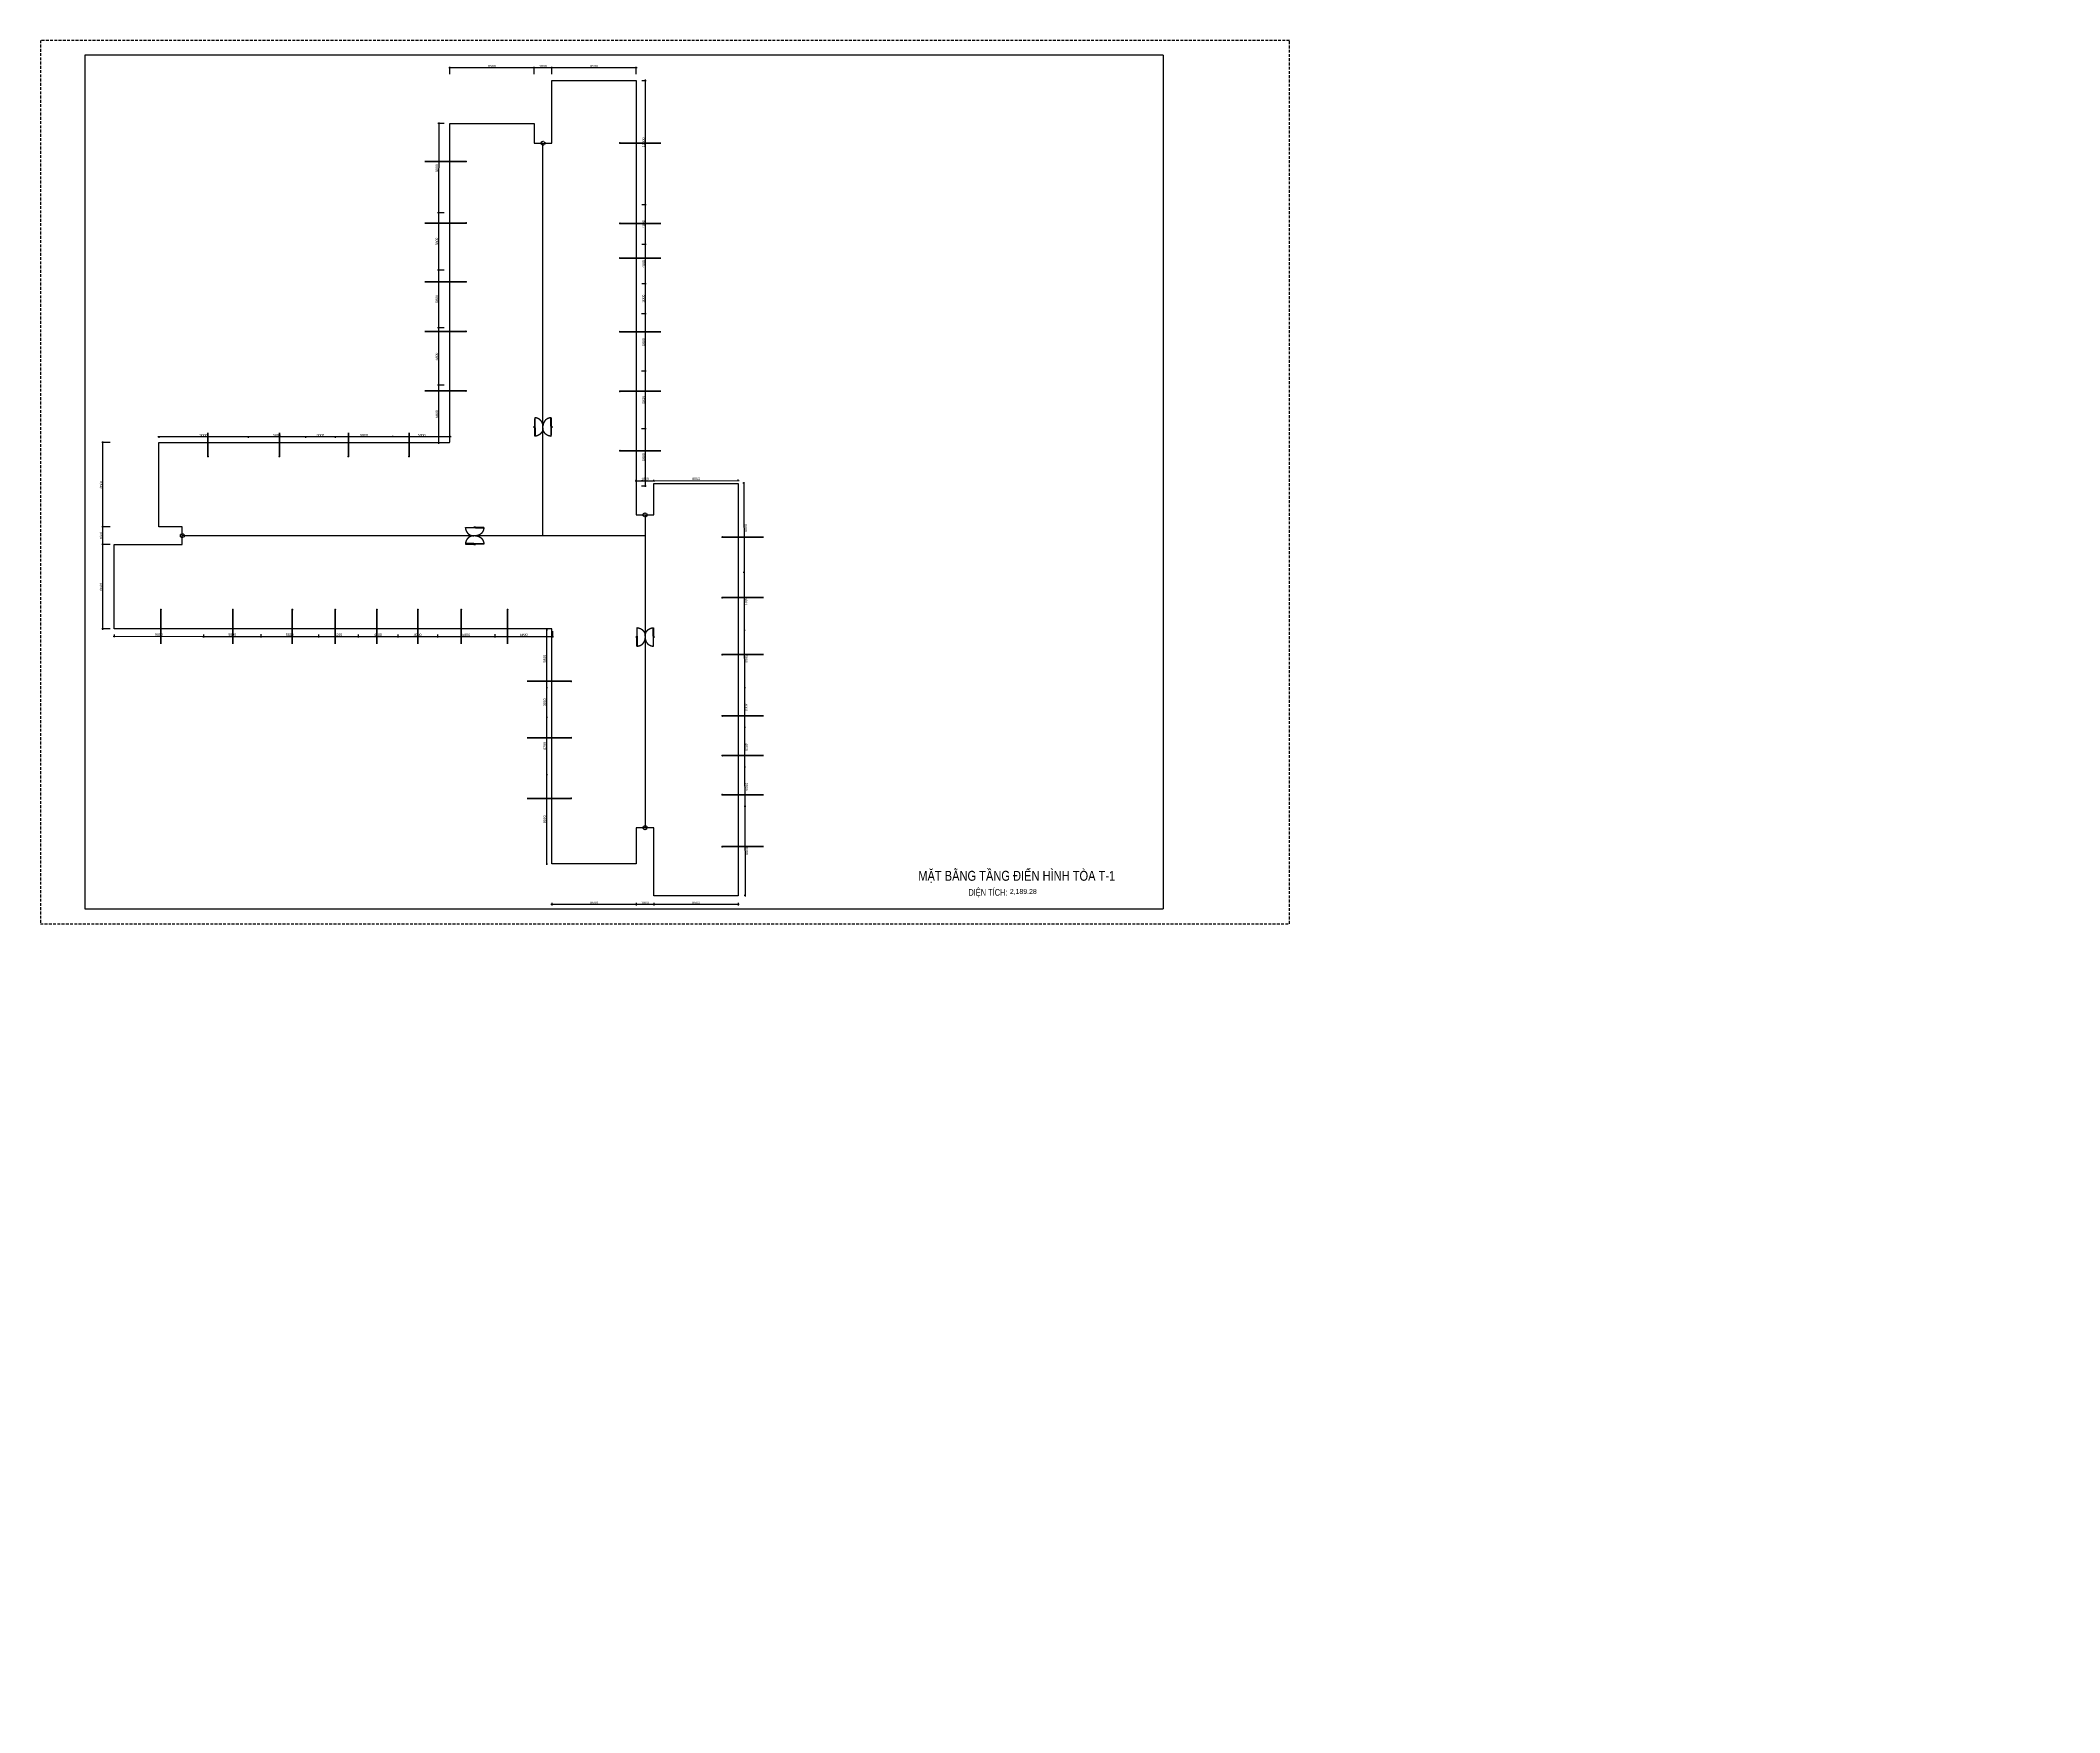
# Model space of a CAD drawing. Header units: millimetres. Extents: x 43 to 203734, y -168844 to -169.
import ezdxf
from ezdxf.enums import TextEntityAlignment as Align

# ---------------------------------------------------------------- set-up
doc = ezdxf.new("R2010")
doc.units = ezdxf.units.MM
doc.linetypes.add('HIDDEN', pattern=[9.525, 6.35, -3.175])
doc.layers.get('0').update_dxf_attribs({"color": 231})
doc.layers.get('DefPoints').update_dxf_attribs({"color": 191})
for name, color, linetype in [('A-DOOR', 142, 'Continuous'), ('MDI-BAO', 1, 'Continuous'), ('S-DIM', 231, 'Continuous')]:
    doc.layers.add(name, color=color, linetype=linetype)
for name, color, linetype, lineweight in [('A-SHBD', 7, 'Continuous', 35), ('A-TEXT', 255, 'Continuous', 25), ('A-WALL-INT', 31, 'Continuous', 20)]:
    doc.layers.add(name, color=color, linetype=linetype, lineweight=lineweight)
doc.layers.add('MDI-HANHLANG', color=5, linetype='HIDDEN', plot=False)
doc.styles.add('250602-MB CO CAU CĂN HO X1-3A-1$0$style1', font='arial.ttf')
doc.styles.add('AOL-Style', font='arial.ttf', dxfattribs={"width": 0.85, "height": 4})
doc.styles.add('VTK_Arial', font='arial.ttf', dxfattribs={"width": 0.8})
doc.dimstyles.new('250602-MB CO CAU CĂN HO X1-3A-1$0$Dim_50', dxfattribs={"dimscale": 50, "dimtxt": 2, "dimasz": 1.5, "dimexe": 1, "dimexo": 0, "dimgap": 1, "dimtad": 1, "dimdec": 0, "dimlfac": -1, "dimzin": 12, "dimdsep": 46, "dimtxsty": '250602-MB CO CAU CĂN HO X1-3A-1$0$style1', "dimblk1": '250602-MB CO CAU CĂN HO X1-3A-1$0$_ARCHTICK', "dimblk2": '250602-MB CO CAU CĂN HO X1-3A-1$0$_ARCHTICK', "dimsah": 1, "dimcen": 1.5, "dimdle": 1.5, "dimclrd": 256, "dimclre": 256, "dimclrt": 2, "dimadec": 1, "dimazin": 3, "dimtm": 1e-09, "dimtfac": 0.416667, "dimtdec": 0, "dimtix": 1, "dimtmove": 2, "dimatfit": 3, "dimfxl": 7, "dimfxlon": 1, "dimtolj": 1, "dimtzin": 0, "dimlwd": -1, "dimlwe": -1, "dimarcsym": 1})
doc.dimstyles.new('A-2.5-DIM100', dxfattribs={"dimscale": 100, "dimtxt": 2.5, "dimasz": 1, "dimexe": 1, "dimexo": 0, "dimgap": 0.5, "dimtad": 1, "dimdec": 0, "dimzin": 12, "dimdsep": 46, "dimtxsty": 'VTK_Arial', "dimblk": 'ARCHTICK', "dimcen": 0, "dimdle": 1, "dimclrd": 256, "dimclre": 256, "dimclrt": 7, "dimadec": 1, "dimazin": 3, "dimtfac": 1, "dimtdec": 0, "dimtmove": 0, "dimatfit": 2, "dimfxl": 20, "dimtolj": 1, "dimtzin": 0, "dimlwd": -1, "dimlwe": -1, "dimarcsym": 0})

# ---------------------------------------------------------------- blocks, each defined once
blk = doc.blocks.new('VTK-A1_BoKhungTen')
at = {"layer": 'DefPoints', "linetype": 'HIDDEN', "ltscale": 0.3}
blk.add_lwpolyline([(0, -594), (840, -594), (840, 0), (0, 0)], close=True, dxfattribs=at)
at = {"layer": 'DefPoints'}
for points in [[(755, -10), (30, -10), (30, -584), (755, -584)], [(755, -10), (755, -584)]]:
    blk.add_lwpolyline(points, dxfattribs=at)
blk = doc.blocks.new('*U9')
for p, q in [((-735, -90), (-735, -50)), ((-100, -70), (-735, -70)), ((-735, -1680), (-735, -1720)), ((-100, -1700), (-735, -1700)), ((-100, -90), (-100, -50)), ((-100, -1680), (-100, -1720))]:
    blk.add_line(p, q)
for points in [[(180, 0), (180, -60), (40, -60), (40, -50), (0, -50), (0, 0)], [(0, -50), (0, -90), (-835, -90), (-835, -50)], [(0, -1720), (0, -1680), (-835, -1680), (-835, -1720)], [(180, -1770), (180, -1710), (40, -1710), (40, -1720), (0, -1720), (0, -1770)]]:
    blk.add_lwpolyline(points, close=True)
at = {"linetype": 'HIDDEN', "ltscale": 1000}
for centre, start, end in [((0, -50), 180.00004, 270), ((0, -1720), 90, 179.99996)]:
    blk.add_arc(centre, 835, start, end, dxfattribs=at)
blk = doc.blocks.new('*U10')
for p, q in [((-735, -90), (-735, -50)), ((-100, -70), (-735, -70)), ((-735, -1680), (-735, -1720)), ((-100, -1700), (-735, -1700)), ((-100, -90), (-100, -50)), ((-100, -1680), (-100, -1720))]:
    blk.add_line(p, q)
for points in [[(180, 0), (180, -60), (40, -60), (40, -50), (0, -50), (0, 0)], [(0, -50), (0, -90), (-835, -90), (-835, -50)], [(0, -1720), (0, -1680), (-835, -1680), (-835, -1720)], [(180, -1770), (180, -1710), (40, -1710), (40, -1720), (0, -1720), (0, -1770)]]:
    blk.add_lwpolyline(points, close=True)
at = {"linetype": 'HIDDEN', "ltscale": 1000}
for centre, start, end in [((0, -50), 180.00004, 270), ((0, -1720), 90, 179.99996)]:
    blk.add_arc(centre, 835, start, end, dxfattribs=at)
blk = doc.blocks.new('250602-MB CO CAU CĂN HO X1-3A-1$0$_ARCHTICK')
at = {"color": 0, "linetype": 'ByBlock', "const_width": 0.15}
blk.add_lwpolyline([(-0.5, -0.5), (0.5, 0.5)], dxfattribs=at)
blk = doc.blocks.new('AOL-Label')
at = {"style": 'AOL-Style', "width": 0.85}
for tag, p in [('AOL-SPACE', (0, 0)), ('AOL-AREA', (0, -6))]:
    blk.add_attdef(tag, text='', height=4, dxfattribs=at).set_placement(p, align=Align.MIDDLE_CENTER)
blk = doc.blocks.new('_ArchTick')
at = {"color": 0, "linetype": 'ByBlock', "const_width": 0.15}
blk.add_lwpolyline([(-0.5, -0.5), (0.5, 0.5)], dxfattribs=at)
blk = doc.blocks.new('*D17')
at = {"layer": 'DefPoints', "color": 0, "transparency": 16777216}
for p in [(51640, -2952), (51640, -3563), (60140, -3563)]:
    blk.add_point(p, dxfattribs=at)
at = {"layer": 'S-DIM', "transparency": 16777216}
for p, q in [((60240, -2952), (51540, -2952)), ((51640, -3563), (51640, -2852)), ((60140, -3563), (60140, -2852))]:
    blk.add_line(p, q, dxfattribs=at)
at = {"layer": 'S-DIM', "transparency": 16777216, "xscale": 100, "yscale": 100, "zscale": 100, "rotation": 180}
blk.add_blockref('_ArchTick', (51640, -2952), dxfattribs=at)
at = {"layer": 'S-DIM', "transparency": 16777216, "xscale": 100, "yscale": 100, "zscale": 100}
blk.add_blockref('_ArchTick', (60140, -2952), dxfattribs=at)
at = {"layer": 'S-DIM', "color": 7, "transparency": 16777216, "insert": (55890, -2775), "char_height": 250, "attachment_point": 5, "style": 'VTK_Arial'}
blk.add_mtext('\\A1;8500', dxfattribs=at)
blk = doc.blocks.new('*D18')
at = {"layer": 'DefPoints', "color": 0, "transparency": 16777216}
for p in [(49840, -2952), (49840, -3563), (51640, -3563)]:
    blk.add_point(p, dxfattribs=at)
at = {"layer": 'S-DIM', "transparency": 16777216}
for p, q in [((51740, -2952), (49740, -2952)), ((49840, -3563), (49840, -2852)), ((51640, -3563), (51640, -2852))]:
    blk.add_line(p, q, dxfattribs=at)
at = {"layer": 'S-DIM', "transparency": 16777216, "xscale": 100, "yscale": 100, "zscale": 100, "rotation": 180}
blk.add_blockref('_ArchTick', (49840, -2952), dxfattribs=at)
at = {"layer": 'S-DIM', "transparency": 16777216, "xscale": 100, "yscale": 100, "zscale": 100}
blk.add_blockref('_ArchTick', (51640, -2952), dxfattribs=at)
at = {"layer": 'S-DIM', "color": 7, "transparency": 16777216, "insert": (50740, -2775), "char_height": 250, "attachment_point": 5, "style": 'VTK_Arial'}
blk.add_mtext('\\A1;1800', dxfattribs=at)
blk = doc.blocks.new('*D19')
at = {"layer": 'DefPoints', "color": 0, "transparency": 16777216}
for p in [(41340, -2952), (41340, -3563), (49840, -3563)]:
    blk.add_point(p, dxfattribs=at)
at = {"layer": 'S-DIM', "transparency": 16777216}
for p, q in [((49940, -2952), (41240, -2952)), ((41340, -3563), (41340, -2852)), ((49840, -3563), (49840, -2852))]:
    blk.add_line(p, q, dxfattribs=at)
at = {"layer": 'S-DIM', "transparency": 16777216, "xscale": 100, "yscale": 100, "zscale": 100, "rotation": 180}
blk.add_blockref('_ArchTick', (41340, -2952), dxfattribs=at)
at = {"layer": 'S-DIM', "transparency": 16777216, "xscale": 100, "yscale": 100, "zscale": 100}
blk.add_blockref('_ArchTick', (49840, -2952), dxfattribs=at)
at = {"layer": 'S-DIM', "color": 7, "transparency": 16777216, "insert": (45590, -2775), "char_height": 250, "attachment_point": 5, "style": 'VTK_Arial'}
blk.add_mtext('\\A1;8500', dxfattribs=at)
blk = doc.blocks.new('*D20')
at = {"layer": 'DefPoints', "color": 0, "transparency": 16777216}
for p in [(40778, -8558), (40219, -17558), (40773, -17558)]:
    blk.add_point(p, dxfattribs=at)
at = {"layer": 'S-DIM', "transparency": 16777216}
for p, q in [((40778, -8558), (40124, -8558)), ((40224, -8458), (40219, -17658)), ((40773, -17558), (40119, -17558))]:
    blk.add_line(p, q, dxfattribs=at)
at = {"layer": 'S-DIM', "transparency": 16777216, "xscale": 100, "yscale": 100, "zscale": 100}
for p, rotation in [((40224, -8558), 89.96816901465645), ((40219, -17558), 269.9681690146565)]:
    blk.add_blockref('_ArchTick', p, dxfattribs=dict(at, rotation=rotation))
at = {"layer": 'S-DIM', "color": 7, "transparency": 16777216, "insert": (40043, -13058), "char_height": 250, "attachment_point": 5, "rotation": 89.96817, "style": 'VTK_Arial'}
blk.add_mtext('\\A1;9000', dxfattribs=at)
blk = doc.blocks.new('*D21')
at = {"layer": 'DefPoints', "color": 0, "transparency": 16777216}
for p in [(40773, -17558), (40215, -23358), (40788, -23358)]:
    blk.add_point(p, dxfattribs=at)
at = {"layer": 'S-DIM', "transparency": 16777216}
for p, q in [((40773, -17558), (40119, -17558)), ((40219, -17458), (40215, -23458)), ((40788, -23358), (40115, -23358))]:
    blk.add_line(p, q, dxfattribs=at)
at = {"layer": 'S-DIM', "transparency": 16777216, "xscale": 100, "yscale": 100, "zscale": 100}
for p, rotation in [((40219, -17558), 89.96816901465645), ((40215, -23358), 269.9681690146565)]:
    blk.add_blockref('_ArchTick', p, dxfattribs=dict(at, rotation=rotation))
at = {"layer": 'S-DIM', "color": 7, "transparency": 16777216, "insert": (40039, -20458), "char_height": 250, "attachment_point": 5, "rotation": 89.96817, "style": 'VTK_Arial'}
blk.add_mtext('\\A1;5800', dxfattribs=at)
blk = doc.blocks.new('*D22')
at = {"layer": 'DefPoints', "color": 0, "transparency": 16777216}
for p in [(40788, -23358), (40212, -29158), (40788, -29158)]:
    blk.add_point(p, dxfattribs=at)
at = {"layer": 'S-DIM', "transparency": 16777216}
for p, q in [((40788, -23358), (40115, -23358)), ((40215, -23258), (40212, -29258)), ((40788, -29158), (40112, -29158))]:
    blk.add_line(p, q, dxfattribs=at)
at = {"layer": 'S-DIM', "transparency": 16777216, "xscale": 100, "yscale": 100, "zscale": 100}
for p, rotation in [((40215, -23358), 89.96816901465645), ((40212, -29158), 269.9681690146565)]:
    blk.add_blockref('_ArchTick', p, dxfattribs=dict(at, rotation=rotation))
at = {"layer": 'S-DIM', "color": 7, "transparency": 16777216, "insert": (40036, -26258), "char_height": 250, "attachment_point": 5, "rotation": 89.96817, "style": 'VTK_Arial'}
blk.add_mtext('\\A1;5800', dxfattribs=at)
blk = doc.blocks.new('*D23')
at = {"layer": 'DefPoints', "color": 0, "transparency": 16777216}
for p in [(40788, -29158), (40209, -34958), (40788, -34958)]:
    blk.add_point(p, dxfattribs=at)
at = {"layer": 'S-DIM', "transparency": 16777216}
for p, q in [((40788, -29158), (40112, -29158)), ((40212, -29058), (40209, -35058)), ((40788, -34958), (40109, -34958))]:
    blk.add_line(p, q, dxfattribs=at)
at = {"layer": 'S-DIM', "transparency": 16777216, "xscale": 100, "yscale": 100, "zscale": 100}
for p, rotation in [((40212, -29158), 89.96816901465645), ((40209, -34958), 269.9681690146565)]:
    blk.add_blockref('_ArchTick', p, dxfattribs=dict(at, rotation=rotation))
at = {"layer": 'S-DIM', "color": 7, "transparency": 16777216, "insert": (40033, -32058), "char_height": 250, "attachment_point": 5, "rotation": 89.96817, "style": 'VTK_Arial'}
blk.add_mtext('\\A1;5800', dxfattribs=at)
blk = doc.blocks.new('*D24')
at = {"layer": 'DefPoints', "color": 0, "transparency": 16777216}
for p in [(40788, -34958), (40206, -40758), (40788, -40758)]:
    blk.add_point(p, dxfattribs=at)
at = {"layer": 'S-DIM', "transparency": 16777216}
for p, q in [((40788, -34958), (40109, -34958)), ((40209, -34858), (40206, -40858)), ((40788, -40758), (40106, -40758))]:
    blk.add_line(p, q, dxfattribs=at)
at = {"layer": 'S-DIM', "transparency": 16777216, "xscale": 100, "yscale": 100, "zscale": 100}
for p, rotation in [((40209, -34958), 89.96816901465645), ((40206, -40758), 269.9681690146565)]:
    blk.add_blockref('_ArchTick', p, dxfattribs=dict(at, rotation=rotation))
at = {"layer": 'S-DIM', "color": 7, "transparency": 16777216, "insert": (40030, -37858), "char_height": 250, "attachment_point": 5, "rotation": 89.96817, "style": 'VTK_Arial'}
blk.add_mtext('\\A1;5800', dxfattribs=at)
blk = doc.blocks.new('*D25')
at = {"layer": 'DefPoints', "color": 0, "transparency": 16777216}
for p in [(35595, -40172), (35595, -40172), (41395, -40172)]:
    blk.add_point(p, dxfattribs=at)
at = {"layer": 'S-DIM', "transparency": 16777216}
for p, q in [((41495, -40172), (35495, -40172)), ((35595, -40172), (35595, -40072)), ((41395, -40172), (41395, -40072))]:
    blk.add_line(p, q, dxfattribs=at)
at = {"layer": 'S-DIM', "transparency": 16777216, "xscale": 100, "yscale": 100, "zscale": 100, "rotation": 180}
blk.add_blockref('_ArchTick', (35595, -40172), dxfattribs=at)
at = {"layer": 'S-DIM', "transparency": 16777216, "xscale": 100, "yscale": 100, "zscale": 100}
blk.add_blockref('_ArchTick', (41395, -40172), dxfattribs=at)
at = {"layer": 'S-DIM', "color": 7, "transparency": 16777216, "insert": (38495, -39994), "char_height": 250, "attachment_point": 5, "style": 'VTK_Arial'}
blk.add_mtext('\\A1;5800', dxfattribs=at)
blk = doc.blocks.new('*D26')
at = {"layer": 'DefPoints', "color": 0, "transparency": 16777216}
for p in [(29795, -40172), (29795, -40172), (35595, -40172)]:
    blk.add_point(p, dxfattribs=at)
at = {"layer": 'S-DIM', "transparency": 16777216}
for p, q in [((35695, -40172), (29695, -40172)), ((29795, -40172), (29795, -40272)), ((35595, -40172), (35595, -40072))]:
    blk.add_line(p, q, dxfattribs=at)
at = {"layer": 'S-DIM', "transparency": 16777216, "xscale": 100, "yscale": 100, "zscale": 100, "rotation": 180}
blk.add_blockref('_ArchTick', (29795, -40172), dxfattribs=at)
at = {"layer": 'S-DIM', "transparency": 16777216, "xscale": 100, "yscale": 100, "zscale": 100}
blk.add_blockref('_ArchTick', (35595, -40172), dxfattribs=at)
at = {"layer": 'S-DIM', "color": 7, "transparency": 16777216, "insert": (32695, -39994), "char_height": 250, "attachment_point": 5, "style": 'VTK_Arial'}
blk.add_mtext('\\A1;5800', dxfattribs=at)
blk = doc.blocks.new('*D27')
at = {"layer": 'DefPoints', "color": 0, "transparency": 16777216}
for p in [(26795, -40172), (26795, -40172), (29795, -40172)]:
    blk.add_point(p, dxfattribs=at)
at = {"layer": 'S-DIM', "transparency": 16777216}
for p, q in [((29895, -40172), (26695, -40172)), ((26795, -40172), (26795, -40272)), ((29795, -40172), (29795, -40272))]:
    blk.add_line(p, q, dxfattribs=at)
at = {"layer": 'S-DIM', "transparency": 16777216, "xscale": 100, "yscale": 100, "zscale": 100, "rotation": 180}
blk.add_blockref('_ArchTick', (26795, -40172), dxfattribs=at)
at = {"layer": 'S-DIM', "transparency": 16777216, "xscale": 100, "yscale": 100, "zscale": 100}
blk.add_blockref('_ArchTick', (29795, -40172), dxfattribs=at)
at = {"layer": 'S-DIM', "color": 7, "transparency": 16777216, "insert": (28295, -39994), "char_height": 250, "attachment_point": 5, "style": 'VTK_Arial'}
blk.add_mtext('\\A1;3000', dxfattribs=at)
blk = doc.blocks.new('*D28')
at = {"layer": 'DefPoints', "color": 0, "transparency": 16777216}
for p in [(20995, -40157), (20995, -40172), (26795, -40172)]:
    blk.add_point(p, dxfattribs=at)
at = {"layer": 'S-DIM', "transparency": 16777216}
for p, q in [((26895, -40172), (20895, -40172)), ((20995, -40157), (20995, -40272)), ((26795, -40172), (26795, -40272))]:
    blk.add_line(p, q, dxfattribs=at)
at = {"layer": 'S-DIM', "transparency": 16777216, "xscale": 100, "yscale": 100, "zscale": 100, "rotation": 180}
blk.add_blockref('_ArchTick', (20995, -40172), dxfattribs=at)
at = {"layer": 'S-DIM', "transparency": 16777216, "xscale": 100, "yscale": 100, "zscale": 100}
blk.add_blockref('_ArchTick', (26795, -40172), dxfattribs=at)
at = {"layer": 'S-DIM', "color": 7, "transparency": 16777216, "insert": (23895, -39994), "char_height": 250, "attachment_point": 5, "style": 'VTK_Arial'}
blk.add_mtext('\\A1;5800', dxfattribs=at)
blk = doc.blocks.new('*D29')
at = {"layer": 'DefPoints', "color": 0, "transparency": 16777216}
for p in [(11995, -40162), (11995, -40172), (20995, -40157)]:
    blk.add_point(p, dxfattribs=at)
at = {"layer": 'S-DIM', "transparency": 16777216}
for p, q in [((21095, -40172), (11895, -40172)), ((11995, -40162), (11995, -40272)), ((20995, -40157), (20995, -40272))]:
    blk.add_line(p, q, dxfattribs=at)
at = {"layer": 'S-DIM', "transparency": 16777216, "xscale": 100, "yscale": 100, "zscale": 100, "rotation": 180}
blk.add_blockref('_ArchTick', (11995, -40172), dxfattribs=at)
at = {"layer": 'S-DIM', "transparency": 16777216, "xscale": 100, "yscale": 100, "zscale": 100}
blk.add_blockref('_ArchTick', (20995, -40172), dxfattribs=at)
at = {"layer": 'S-DIM', "color": 7, "transparency": 16777216, "insert": (16495, -39994), "char_height": 250, "attachment_point": 5, "style": 'VTK_Arial'}
blk.add_mtext('\\A1;9000', dxfattribs=at)
blk = doc.blocks.new('*D30')
at = {"layer": 'DefPoints', "color": 0, "transparency": 16777216}
for p in [(6346, -51023), (7096, -51023), (7096, -59523)]:
    blk.add_point(p, dxfattribs=at)
at = {"layer": 'S-DIM', "transparency": 16777216}
for p, q in [((7096, -51023), (6246, -51023)), ((6346, -59623), (6346, -50923)), ((7096, -59523), (6246, -59523))]:
    blk.add_line(p, q, dxfattribs=at)
at = {"layer": 'S-DIM', "transparency": 16777216, "xscale": 100, "yscale": 100, "zscale": 100}
for p, rotation in [((6346, -51023), 90), ((6346, -59523), 270)]:
    blk.add_blockref('_ArchTick', p, dxfattribs=dict(at, rotation=rotation))
at = {"layer": 'S-DIM', "color": 7, "transparency": 16777216, "insert": (6168, -55273), "char_height": 250, "attachment_point": 5, "rotation": 90, "style": 'VTK_Arial'}
blk.add_mtext('\\A1;8500', dxfattribs=at)
blk = doc.blocks.new('*D31')
at = {"layer": 'DefPoints', "color": 0, "transparency": 16777216}
for p in [(6346, -49223), (7096, -49223), (7096, -51023)]:
    blk.add_point(p, dxfattribs=at)
at = {"layer": 'S-DIM', "transparency": 16777216}
for p, q in [((7096, -49223), (6246, -49223)), ((6346, -51123), (6346, -49123)), ((7096, -51023), (6246, -51023))]:
    blk.add_line(p, q, dxfattribs=at)
at = {"layer": 'S-DIM', "transparency": 16777216, "xscale": 100, "yscale": 100, "zscale": 100}
for p, rotation in [((6346, -49223), 90), ((6346, -51023), 270)]:
    blk.add_blockref('_ArchTick', p, dxfattribs=dict(at, rotation=rotation))
at = {"layer": 'S-DIM', "color": 7, "transparency": 16777216, "insert": (6168, -50123), "char_height": 250, "attachment_point": 5, "rotation": 90, "style": 'VTK_Arial'}
blk.add_mtext('\\A1;1800', dxfattribs=at)
blk = doc.blocks.new('*D32')
at = {"layer": 'DefPoints', "color": 0, "transparency": 16777216}
for p in [(6346, -40723), (7096, -40723), (7096, -49223)]:
    blk.add_point(p, dxfattribs=at)
at = {"layer": 'S-DIM', "transparency": 16777216}
for p, q in [((7096, -40723), (6246, -40723)), ((6346, -49323), (6346, -40623)), ((7096, -49223), (6246, -49223))]:
    blk.add_line(p, q, dxfattribs=at)
at = {"layer": 'S-DIM', "transparency": 16777216, "xscale": 100, "yscale": 100, "zscale": 100}
for p, rotation in [((6346, -40723), 90), ((6346, -49223), 270)]:
    blk.add_blockref('_ArchTick', p, dxfattribs=dict(at, rotation=rotation))
at = {"layer": 'S-DIM', "color": 7, "transparency": 16777216, "insert": (6168, -44973), "char_height": 250, "attachment_point": 5, "rotation": 90, "style": 'VTK_Arial'}
blk.add_mtext('\\A1;8500', dxfattribs=at)
blk = doc.blocks.new('*D33')
at = {"layer": 'DefPoints', "color": 0, "transparency": 16777216}
for p in [(7495, -60085), (16495, -60090), (16495, -60286)]:
    blk.add_point(p, dxfattribs=at)
at = {"layer": 'S-DIM', "transparency": 16777216}
for p, q in [((7395, -60281), (16595, -60286)), ((7495, -60085), (7495, -60381)), ((16495, -60090), (16495, -60386))]:
    blk.add_line(p, q, dxfattribs=at)
at = {"layer": 'S-DIM', "transparency": 16777216, "xscale": 100, "yscale": 100, "zscale": 100}
for p, rotation in [((7495, -60281), 179.9681690146565), ((16495, -60286), 359.9681690146565)]:
    blk.add_blockref('_ArchTick', p, dxfattribs=dict(at, rotation=rotation))
at = {"layer": 'S-DIM', "color": 7, "transparency": 16777216, "insert": (11995, -60106), "char_height": 250, "attachment_point": 5, "rotation": 359.96817, "style": 'VTK_Arial'}
blk.add_mtext('\\A1;9000', dxfattribs=at)
blk = doc.blocks.new('*D34')
at = {"layer": 'DefPoints', "color": 0, "transparency": 16777216}
for p in [(16495, -60090), (22295, -60075), (22295, -60289)]:
    blk.add_point(p, dxfattribs=at)
at = {"layer": 'S-DIM', "transparency": 16777216}
for p, q in [((16395, -60286), (22395, -60290)), ((16495, -60090), (16495, -60386)), ((22295, -60075), (22295, -60389))]:
    blk.add_line(p, q, dxfattribs=at)
at = {"layer": 'S-DIM', "transparency": 16777216, "xscale": 100, "yscale": 100, "zscale": 100}
for p, rotation in [((16495, -60286), 179.9681690146565), ((22295, -60289), 359.9681690146565)]:
    blk.add_blockref('_ArchTick', p, dxfattribs=dict(at, rotation=rotation))
at = {"layer": 'S-DIM', "color": 7, "transparency": 16777216, "insert": (19395, -60110), "char_height": 250, "attachment_point": 5, "rotation": 359.96817, "style": 'VTK_Arial'}
blk.add_mtext('\\A1;5800', dxfattribs=at)
blk = doc.blocks.new('*D35')
at = {"layer": 'DefPoints', "color": 0, "transparency": 16777216}
for p in [(22295, -60075), (28095, -60090), (28095, -60293)]:
    blk.add_point(p, dxfattribs=at)
at = {"layer": 'S-DIM', "transparency": 16777216}
for p, q in [((22195, -60289), (28195, -60293)), ((22295, -60075), (22295, -60389)), ((28095, -60090), (28095, -60393))]:
    blk.add_line(p, q, dxfattribs=at)
at = {"layer": 'S-DIM', "transparency": 16777216, "xscale": 100, "yscale": 100, "zscale": 100}
for p, rotation in [((22295, -60289), 179.9681690146565), ((28095, -60293), 359.9681690146565)]:
    blk.add_blockref('_ArchTick', p, dxfattribs=dict(at, rotation=rotation))
at = {"layer": 'S-DIM', "color": 7, "transparency": 16777216, "insert": (25195, -60113), "char_height": 250, "attachment_point": 5, "rotation": 359.96817, "style": 'VTK_Arial'}
blk.add_mtext('\\A1;5800', dxfattribs=at)
blk = doc.blocks.new('*D36')
at = {"layer": 'DefPoints', "color": 0, "transparency": 16777216}
for p in [(28095, -60090), (32095, -60090), (32095, -60295)]:
    blk.add_point(p, dxfattribs=at)
at = {"layer": 'S-DIM', "transparency": 16777216}
for p, q in [((27995, -60293), (32195, -60295)), ((28095, -60090), (28095, -60393)), ((32095, -60090), (32095, -60395))]:
    blk.add_line(p, q, dxfattribs=at)
at = {"layer": 'S-DIM', "transparency": 16777216, "xscale": 100, "yscale": 100, "zscale": 100}
for p, rotation in [((28095, -60293), 179.9681690146565), ((32095, -60295), 359.9681690146565)]:
    blk.add_blockref('_ArchTick', p, dxfattribs=dict(at, rotation=rotation))
at = {"layer": 'S-DIM', "color": 7, "transparency": 16777216, "insert": (30095, -60116), "char_height": 250, "attachment_point": 5, "rotation": 359.96817, "style": 'VTK_Arial'}
blk.add_mtext('\\A1;4000', dxfattribs=at)
blk = doc.blocks.new('*D37')
at = {"layer": 'DefPoints', "color": 0, "transparency": 16777216}
for p in [(32095, -60090), (36095, -60090), (36095, -60297)]:
    blk.add_point(p, dxfattribs=at)
at = {"layer": 'S-DIM', "transparency": 16777216}
for p, q in [((31995, -60295), (36195, -60297)), ((32095, -60090), (32095, -60395)), ((36095, -60090), (36095, -60397))]:
    blk.add_line(p, q, dxfattribs=at)
at = {"layer": 'S-DIM', "transparency": 16777216, "xscale": 100, "yscale": 100, "zscale": 100}
for p, rotation in [((32095, -60295), 179.9681690146565), ((36095, -60297), 359.9681690146565)]:
    blk.add_blockref('_ArchTick', p, dxfattribs=dict(at, rotation=rotation))
at = {"layer": 'S-DIM', "color": 7, "transparency": 16777216, "insert": (34095, -60118), "char_height": 250, "attachment_point": 5, "rotation": 359.96817, "style": 'VTK_Arial'}
blk.add_mtext('\\A1;4000', dxfattribs=at)
blk = doc.blocks.new('*D38')
at = {"layer": 'DefPoints', "color": 0, "transparency": 16777216}
for p in [(36095, -60090), (40095, -60090), (40095, -60299)]:
    blk.add_point(p, dxfattribs=at)
at = {"layer": 'S-DIM', "transparency": 16777216}
for p, q in [((35995, -60297), (40195, -60299)), ((36095, -60090), (36095, -60397)), ((40095, -60090), (40095, -60399))]:
    blk.add_line(p, q, dxfattribs=at)
at = {"layer": 'S-DIM', "transparency": 16777216, "xscale": 100, "yscale": 100, "zscale": 100}
for p, rotation in [((36095, -60297), 179.9681690146565), ((40095, -60299), 359.9681690146565)]:
    blk.add_blockref('_ArchTick', p, dxfattribs=dict(at, rotation=rotation))
at = {"layer": 'S-DIM', "color": 7, "transparency": 16777216, "insert": (38095, -60121), "char_height": 250, "attachment_point": 5, "rotation": 359.96817, "style": 'VTK_Arial'}
blk.add_mtext('\\A1;4000', dxfattribs=at)
blk = doc.blocks.new('*D39')
at = {"layer": 'DefPoints', "color": 0, "transparency": 16777216}
for p in [(40095, -60090), (45895, -60075), (45895, -60303)]:
    blk.add_point(p, dxfattribs=at)
at = {"layer": 'S-DIM', "transparency": 16777216}
for p, q in [((39995, -60299), (45995, -60303)), ((40095, -60090), (40095, -60399)), ((45895, -60075), (45895, -60403))]:
    blk.add_line(p, q, dxfattribs=at)
at = {"layer": 'S-DIM', "transparency": 16777216, "xscale": 100, "yscale": 100, "zscale": 100}
for p, rotation in [((40095, -60299), 179.9681690146565), ((45895, -60303), 359.9681690146565)]:
    blk.add_blockref('_ArchTick', p, dxfattribs=dict(at, rotation=rotation))
at = {"layer": 'S-DIM', "color": 7, "transparency": 16777216, "insert": (42995, -60123), "char_height": 250, "attachment_point": 5, "rotation": 359.96817, "style": 'VTK_Arial'}
blk.add_mtext('\\A1;5800', dxfattribs=at)
blk = doc.blocks.new('*D40')
at = {"layer": 'DefPoints', "color": 0, "transparency": 16777216}
for p in [(45895, -60075), (51694, -60306), (51695, -59757)]:
    blk.add_point(p, dxfattribs=at)
at = {"layer": 'S-DIM', "transparency": 16777216}
for p, q in [((45795, -60303), (51794, -60306)), ((45895, -60075), (45895, -60403)), ((51695, -59757), (51694, -60406))]:
    blk.add_line(p, q, dxfattribs=at)
at = {"layer": 'S-DIM', "transparency": 16777216, "xscale": 100, "yscale": 100, "zscale": 100}
for p, rotation in [((45895, -60303), 179.9681690146565), ((51694, -60306), 359.9681690146565)]:
    blk.add_blockref('_ArchTick', p, dxfattribs=dict(at, rotation=rotation))
at = {"layer": 'S-DIM', "color": 7, "transparency": 16777216, "insert": (48795, -60127), "char_height": 250, "attachment_point": 5, "rotation": 359.96817, "style": 'VTK_Arial'}
blk.add_mtext('\\A1;5800', dxfattribs=at)
blk = doc.blocks.new('*D41')
at = {"layer": 'DefPoints', "color": 0, "transparency": 16777216}
for p in [(51088, -59633), (51088, -65433), (51088, -65433)]:
    blk.add_point(p, dxfattribs=at)
at = {"layer": 'S-DIM', "transparency": 16777216}
for p, q in [((51088, -59533), (51088, -65533)), ((51088, -59633), (51188, -59633)), ((51088, -65433), (51188, -65433))]:
    blk.add_line(p, q, dxfattribs=at)
at = {"layer": 'S-DIM', "transparency": 16777216, "xscale": 100, "yscale": 100, "zscale": 100}
for p, rotation in [((51088, -59633), 90), ((51088, -65433), 270)]:
    blk.add_blockref('_ArchTick', p, dxfattribs=dict(at, rotation=rotation))
at = {"layer": 'S-DIM', "color": 7, "transparency": 16777216, "insert": (50911, -62533), "char_height": 250, "attachment_point": 5, "rotation": 90, "style": 'VTK_Arial'}
blk.add_mtext('\\A1;5800', dxfattribs=at)
blk = doc.blocks.new('*D42')
at = {"layer": 'DefPoints', "color": 0, "transparency": 16777216}
for p in [(51088, -65433), (51088, -68433), (51088, -68433)]:
    blk.add_point(p, dxfattribs=at)
at = {"layer": 'S-DIM', "transparency": 16777216}
for p, q in [((51088, -65333), (51088, -68533)), ((51088, -65433), (51188, -65433)), ((51088, -68433), (51188, -68433))]:
    blk.add_line(p, q, dxfattribs=at)
at = {"layer": 'S-DIM', "transparency": 16777216, "xscale": 100, "yscale": 100, "zscale": 100}
for p, rotation in [((51088, -65433), 90), ((51088, -68433), 270)]:
    blk.add_blockref('_ArchTick', p, dxfattribs=dict(at, rotation=rotation))
at = {"layer": 'S-DIM', "color": 7, "transparency": 16777216, "insert": (50910, -66933), "char_height": 250, "attachment_point": 5, "rotation": 90, "style": 'VTK_Arial'}
blk.add_mtext('\\A1;3000', dxfattribs=at)
blk = doc.blocks.new('*D43')
at = {"layer": 'DefPoints', "color": 0, "transparency": 16777216}
for p in [(51088, -68433), (51073, -74232), (51088, -74232)]:
    blk.add_point(p, dxfattribs=at)
at = {"layer": 'S-DIM', "transparency": 16777216}
for p, q in [((51088, -68333), (51088, -74332)), ((51088, -68433), (51188, -68433)), ((51073, -74232), (51188, -74232))]:
    blk.add_line(p, q, dxfattribs=at)
at = {"layer": 'S-DIM', "transparency": 16777216, "xscale": 100, "yscale": 100, "zscale": 100}
for p, rotation in [((51088, -68433), 90), ((51088, -74232), 270)]:
    blk.add_blockref('_ArchTick', p, dxfattribs=dict(at, rotation=rotation))
at = {"layer": 'S-DIM', "color": 7, "transparency": 16777216, "insert": (50911, -71333), "char_height": 250, "attachment_point": 5, "rotation": 90, "style": 'VTK_Arial'}
blk.add_mtext('\\A1;5799', dxfattribs=at)
blk = doc.blocks.new('*D44')
at = {"layer": 'DefPoints', "color": 0, "transparency": 16777216}
for p in [(51073, -74232), (51052, -83232), (51088, -83232)]:
    blk.add_point(p, dxfattribs=at)
at = {"layer": 'S-DIM', "transparency": 16777216}
for p, q in [((51073, -74232), (51188, -74232)), ((51088, -74132), (51088, -83332)), ((51052, -83232), (51188, -83232))]:
    blk.add_line(p, q, dxfattribs=at)
at = {"layer": 'S-DIM', "transparency": 16777216, "xscale": 100, "yscale": 100, "zscale": 100}
for p, rotation in [((51088, -74232), 90), ((51088, -83232), 270)]:
    blk.add_blockref('_ArchTick', p, dxfattribs=dict(at, rotation=rotation))
at = {"layer": 'S-DIM', "color": 7, "transparency": 16777216, "insert": (50911, -78732), "char_height": 250, "attachment_point": 5, "rotation": 90, "style": 'VTK_Arial'}
blk.add_mtext('\\A1;9000', dxfattribs=at)
blk = doc.blocks.new('*D45')
at = {"layer": 'DefPoints', "color": 0, "transparency": 16777216}
for p in [(60706, -4208), (60706, -16708), (61061, -16708)]:
    blk.add_point(p, dxfattribs=at)
at = {"layer": 'S-DIM', "transparency": 16777216}
for p, q in [((60706, -4208), (61161, -4208)), ((61061, -4108), (61061, -16808)), ((60706, -16708), (61161, -16708))]:
    blk.add_line(p, q, dxfattribs=at)
at = {"layer": 'S-DIM', "transparency": 16777216, "xscale": 100, "yscale": 100, "zscale": 100}
for p, rotation in [((61061, -4208), 90), ((61061, -16708), 270)]:
    blk.add_blockref('_ArchTick', p, dxfattribs=dict(at, rotation=rotation))
at = {"layer": 'S-DIM', "color": 7, "transparency": 16777216, "insert": (60883, -10458), "char_height": 250, "attachment_point": 5, "rotation": 90, "style": 'VTK_Arial'}
blk.add_mtext('\\A1;12500', dxfattribs=at)
blk = doc.blocks.new('*D46')
at = {"layer": 'DefPoints', "color": 0, "transparency": 16777216}
for p in [(60706, -16708), (60706, -20708), (61061, -20708)]:
    blk.add_point(p, dxfattribs=at)
at = {"layer": 'S-DIM', "transparency": 16777216}
for p, q in [((60706, -16708), (61161, -16708)), ((61061, -16608), (61061, -20808)), ((60706, -20708), (61161, -20708))]:
    blk.add_line(p, q, dxfattribs=at)
at = {"layer": 'S-DIM', "transparency": 16777216, "xscale": 100, "yscale": 100, "zscale": 100}
for p, rotation in [((61061, -16708), 90), ((61061, -20708), 270)]:
    blk.add_blockref('_ArchTick', p, dxfattribs=dict(at, rotation=rotation))
at = {"layer": 'S-DIM', "color": 7, "transparency": 16777216, "insert": (60883, -18708), "char_height": 250, "attachment_point": 5, "rotation": 90, "style": 'VTK_Arial'}
blk.add_mtext('\\A1;4000', dxfattribs=at)
blk = doc.blocks.new('*D47')
at = {"layer": 'DefPoints', "color": 0, "transparency": 16777216}
for p in [(60706, -20708), (60706, -24708), (61061, -24708)]:
    blk.add_point(p, dxfattribs=at)
at = {"layer": 'S-DIM', "transparency": 16777216}
for p, q in [((60706, -20708), (61161, -20708)), ((61061, -20608), (61061, -24808)), ((60706, -24708), (61161, -24708))]:
    blk.add_line(p, q, dxfattribs=at)
at = {"layer": 'S-DIM', "transparency": 16777216, "xscale": 100, "yscale": 100, "zscale": 100}
for p, rotation in [((61061, -20708), 90), ((61061, -24708), 270)]:
    blk.add_blockref('_ArchTick', p, dxfattribs=dict(at, rotation=rotation))
at = {"layer": 'S-DIM', "color": 7, "transparency": 16777216, "insert": (60883, -22708), "char_height": 250, "attachment_point": 5, "rotation": 90, "style": 'VTK_Arial'}
blk.add_mtext('\\A1;4000', dxfattribs=at)
blk = doc.blocks.new('*D48')
at = {"layer": 'DefPoints', "color": 0, "transparency": 16777216}
for p in [(60706, -24708), (60691, -27708), (61061, -27708)]:
    blk.add_point(p, dxfattribs=at)
at = {"layer": 'S-DIM', "transparency": 16777216}
for p, q in [((60706, -24708), (61161, -24708)), ((61061, -24608), (61061, -27808)), ((60691, -27708), (61161, -27708))]:
    blk.add_line(p, q, dxfattribs=at)
at = {"layer": 'S-DIM', "transparency": 16777216, "xscale": 100, "yscale": 100, "zscale": 100}
for p, rotation in [((61061, -24708), 90), ((61061, -27708), 270)]:
    blk.add_blockref('_ArchTick', p, dxfattribs=dict(at, rotation=rotation))
at = {"layer": 'S-DIM', "color": 7, "transparency": 16777216, "insert": (60883, -26208), "char_height": 250, "attachment_point": 5, "rotation": 90, "style": 'VTK_Arial'}
blk.add_mtext('\\A1;3000', dxfattribs=at)
blk = doc.blocks.new('*D49')
at = {"layer": 'DefPoints', "color": 0, "transparency": 16777216}
for p in [(60691, -27708), (60691, -33508), (61061, -33508)]:
    blk.add_point(p, dxfattribs=at)
at = {"layer": 'S-DIM', "transparency": 16777216}
for p, q in [((60691, -27708), (61161, -27708)), ((61061, -27608), (61061, -33608)), ((60691, -33508), (61161, -33508))]:
    blk.add_line(p, q, dxfattribs=at)
at = {"layer": 'S-DIM', "transparency": 16777216, "xscale": 100, "yscale": 100, "zscale": 100}
for p, rotation in [((61061, -27708), 90), ((61061, -33508), 270)]:
    blk.add_blockref('_ArchTick', p, dxfattribs=dict(at, rotation=rotation))
at = {"layer": 'S-DIM', "color": 7, "transparency": 16777216, "insert": (60883, -30608), "char_height": 250, "attachment_point": 5, "rotation": 90, "style": 'VTK_Arial'}
blk.add_mtext('\\A1;5800', dxfattribs=at)
blk = doc.blocks.new('*D50')
at = {"layer": 'DefPoints', "color": 0, "transparency": 16777216}
for p in [(60691, -33508), (60691, -39308), (61061, -39308)]:
    blk.add_point(p, dxfattribs=at)
at = {"layer": 'S-DIM', "transparency": 16777216}
for p, q in [((60691, -33508), (61161, -33508)), ((61061, -33408), (61061, -39408)), ((60691, -39308), (61161, -39308))]:
    blk.add_line(p, q, dxfattribs=at)
at = {"layer": 'S-DIM', "transparency": 16777216, "xscale": 100, "yscale": 100, "zscale": 100}
for p, rotation in [((61061, -33508), 90), ((61061, -39308), 270)]:
    blk.add_blockref('_ArchTick', p, dxfattribs=dict(at, rotation=rotation))
at = {"layer": 'S-DIM', "color": 7, "transparency": 16777216, "insert": (60883, -36408), "char_height": 250, "attachment_point": 5, "rotation": 90, "style": 'VTK_Arial'}
blk.add_mtext('\\A1;5800', dxfattribs=at)
blk = doc.blocks.new('*D51')
at = {"layer": 'DefPoints', "color": 0, "transparency": 16777216}
for p in [(60691, -39308), (60691, -45108), (61061, -45108)]:
    blk.add_point(p, dxfattribs=at)
at = {"layer": 'S-DIM', "transparency": 16777216}
for p, q in [((60691, -39308), (61161, -39308)), ((61061, -39208), (61061, -45208)), ((60691, -45108), (61161, -45108))]:
    blk.add_line(p, q, dxfattribs=at)
at = {"layer": 'S-DIM', "transparency": 16777216, "xscale": 100, "yscale": 100, "zscale": 100}
for p, rotation in [((61061, -39308), 90), ((61061, -45108), 270)]:
    blk.add_blockref('_ArchTick', p, dxfattribs=dict(at, rotation=rotation))
at = {"layer": 'S-DIM', "color": 7, "transparency": 16777216, "insert": (60883, -42208), "char_height": 250, "attachment_point": 5, "rotation": 90, "style": 'VTK_Arial'}
blk.add_mtext('\\A1;5800', dxfattribs=at)
blk = doc.blocks.new('*D52')
at = {"layer": 'DefPoints', "color": 0, "transparency": 16777216}
for p in [(60140, -44598), (61940, -44584), (61940, -44594)]:
    blk.add_point(p, dxfattribs=at)
at = {"layer": 'S-DIM', "transparency": 16777216}
for p, q in [((60040, -44588), (62040, -44584)), ((60140, -44598), (60139, -44488)), ((61940, -44594), (61940, -44484))]:
    blk.add_line(p, q, dxfattribs=at)
at = {"layer": 'S-DIM', "transparency": 16777216, "xscale": 100, "yscale": 100, "zscale": 100}
for p, rotation in [((60140, -44588), 180.1338325823346), ((61940, -44584), 0.1338325823345927)]:
    blk.add_blockref('_ArchTick', p, dxfattribs=dict(at, rotation=rotation))
at = {"layer": 'S-DIM', "color": 7, "transparency": 16777216, "insert": (61040, -44408), "char_height": 250, "attachment_point": 5, "rotation": 0.13383, "style": 'VTK_Arial'}
blk.add_mtext('\\A1;1800', dxfattribs=at)
blk = doc.blocks.new('*D53')
at = {"layer": 'DefPoints', "color": 0, "transparency": 16777216}
for p in [(61940, -44594), (70440, -44564), (70440, -44564)]:
    blk.add_point(p, dxfattribs=at)
at = {"layer": 'S-DIM', "transparency": 16777216}
for p, q in [((61840, -44584), (70540, -44564)), ((61940, -44594), (61940, -44484)), ((70440, -44564), (70440, -44464))]:
    blk.add_line(p, q, dxfattribs=at)
at = {"layer": 'S-DIM', "transparency": 16777216, "xscale": 100, "yscale": 100, "zscale": 100}
for p, rotation in [((61940, -44584), 180.1338325823346), ((70440, -44564), 0.1338325823346054)]:
    blk.add_blockref('_ArchTick', p, dxfattribs=dict(at, rotation=rotation))
at = {"layer": 'S-DIM', "color": 7, "transparency": 16777216, "insert": (66190, -44396), "char_height": 250, "attachment_point": 5, "rotation": 0.13383, "style": 'VTK_Arial'}
blk.add_mtext('\\A1;8500', dxfattribs=at)
blk = doc.blocks.new('*D54')
at = {"layer": 'DefPoints', "color": 0, "transparency": 16777216}
for p in [(71002, -44847), (71028, -53847), (71028, -53847)]:
    blk.add_point(p, dxfattribs=at)
at = {"layer": 'S-DIM', "transparency": 16777216}
for p, q in [((71002, -44747), (71029, -53947)), ((71002, -44847), (70902, -44847)), ((71028, -53847), (70928, -53847))]:
    blk.add_line(p, q, dxfattribs=at)
at = {"layer": 'S-DIM', "transparency": 16777216, "xscale": 100, "yscale": 100, "zscale": 100}
for p, rotation in [((71002, -44847), 90.16566356767808), ((71028, -53847), 270.1656635676781)]:
    blk.add_blockref('_ArchTick', p, dxfattribs=dict(at, rotation=rotation))
at = {"layer": 'S-DIM', "color": 7, "transparency": 16777216, "insert": (71193, -49346), "char_height": 250, "attachment_point": 5, "rotation": 270.16566, "style": 'VTK_Arial'}
blk.add_mtext('\\A1;9000', dxfattribs=at)
blk = doc.blocks.new('*D55')
at = {"layer": 'DefPoints', "color": 0, "transparency": 16777216}
for p in [(71028, -53847), (71028, -59648), (71045, -59648)]:
    blk.add_point(p, dxfattribs=at)
at = {"layer": 'S-DIM', "transparency": 16777216}
for p, q in [((71028, -53847), (70928, -53847)), ((71028, -53747), (71045, -59748)), ((71028, -59648), (71145, -59648))]:
    blk.add_line(p, q, dxfattribs=at)
at = {"layer": 'S-DIM', "transparency": 16777216, "xscale": 100, "yscale": 100, "zscale": 100}
for p, rotation in [((71028, -53847), 90.16566356767801), ((71045, -59648), 270.165663567678)]:
    blk.add_blockref('_ArchTick', p, dxfattribs=dict(at, rotation=rotation))
at = {"layer": 'S-DIM', "color": 7, "transparency": 16777216, "insert": (71214, -56747), "char_height": 250, "attachment_point": 5, "rotation": 270.16566, "style": 'VTK_Arial'}
blk.add_mtext('\\A1;5801', dxfattribs=at)
blk = doc.blocks.new('*D56')
at = {"layer": 'DefPoints', "color": 0, "transparency": 16777216}
for p in [(71028, -59648), (71028, -65448), (71062, -65448)]:
    blk.add_point(p, dxfattribs=at)
at = {"layer": 'S-DIM', "transparency": 16777216}
for p, q in [((71028, -59648), (71145, -59648)), ((71045, -59548), (71062, -65548)), ((71028, -65448), (71162, -65448))]:
    blk.add_line(p, q, dxfattribs=at)
at = {"layer": 'S-DIM', "transparency": 16777216, "xscale": 100, "yscale": 100, "zscale": 100}
for p, rotation in [((71045, -59648), 90.16566356767801), ((71062, -65448), 270.165663567678)]:
    blk.add_blockref('_ArchTick', p, dxfattribs=dict(at, rotation=rotation))
at = {"layer": 'S-DIM', "color": 7, "transparency": 16777216, "insert": (71231, -62548), "char_height": 250, "attachment_point": 5, "rotation": 270.16566, "style": 'VTK_Arial'}
blk.add_mtext('\\A1;5800', dxfattribs=at)
blk = doc.blocks.new('*D57')
at = {"layer": 'DefPoints', "color": 0, "transparency": 16777216}
for p in [(71028, -65448), (71028, -69448), (71074, -69448)]:
    blk.add_point(p, dxfattribs=at)
at = {"layer": 'S-DIM', "transparency": 16777216}
for p, q in [((71028, -65448), (71162, -65448)), ((71062, -65348), (71074, -69548)), ((71028, -69448), (71174, -69448))]:
    blk.add_line(p, q, dxfattribs=at)
at = {"layer": 'S-DIM', "transparency": 16777216, "xscale": 100, "yscale": 100, "zscale": 100}
for p, rotation in [((71062, -65448), 90.16566356767801), ((71074, -69448), 270.165663567678)]:
    blk.add_blockref('_ArchTick', p, dxfattribs=dict(at, rotation=rotation))
at = {"layer": 'S-DIM', "color": 7, "transparency": 16777216, "insert": (71245, -67448), "char_height": 250, "attachment_point": 5, "rotation": 270.16566, "style": 'VTK_Arial'}
blk.add_mtext('\\A1;4000', dxfattribs=at)
blk = doc.blocks.new('*D58')
at = {"layer": 'DefPoints', "color": 0, "transparency": 16777216}
for p in [(71028, -69448), (71028, -73448), (71085, -73448)]:
    blk.add_point(p, dxfattribs=at)
at = {"layer": 'S-DIM', "transparency": 16777216}
for p, q in [((71028, -69448), (71174, -69448)), ((71073, -69348), (71085, -73548)), ((71028, -73448), (71185, -73448))]:
    blk.add_line(p, q, dxfattribs=at)
at = {"layer": 'S-DIM', "transparency": 16777216, "xscale": 100, "yscale": 100, "zscale": 100}
for p, rotation in [((71074, -69448), 90.16566356767801), ((71085, -73448), 270.165663567678)]:
    blk.add_blockref('_ArchTick', p, dxfattribs=dict(at, rotation=rotation))
at = {"layer": 'S-DIM', "color": 7, "transparency": 16777216, "insert": (71257, -71448), "char_height": 250, "attachment_point": 5, "rotation": 270.16566, "style": 'VTK_Arial'}
blk.add_mtext('\\A1;4000', dxfattribs=at)
blk = doc.blocks.new('*D59')
at = {"layer": 'DefPoints', "color": 0, "transparency": 16777216}
for p in [(71028, -73448), (71038, -77427), (71097, -77427)]:
    blk.add_point(p, dxfattribs=at)
at = {"layer": 'S-DIM', "transparency": 16777216}
for p, q in [((71028, -73448), (71185, -73448)), ((71085, -73348), (71097, -77527)), ((71038, -77427), (71197, -77427))]:
    blk.add_line(p, q, dxfattribs=at)
at = {"layer": 'S-DIM', "transparency": 16777216, "xscale": 100, "yscale": 100, "zscale": 100}
for p, rotation in [((71085, -73448), 90.16566356767801), ((71097, -77427), 270.165663567678)]:
    blk.add_blockref('_ArchTick', p, dxfattribs=dict(at, rotation=rotation))
at = {"layer": 'S-DIM', "color": 7, "transparency": 16777216, "insert": (71269, -75437), "char_height": 250, "attachment_point": 5, "rotation": 270.16566, "style": 'VTK_Arial'}
blk.add_mtext('\\A1;3979', dxfattribs=at)
blk = doc.blocks.new('*D60')
at = {"layer": 'DefPoints', "color": 0, "transparency": 16777216}
for p in [(71038, -77427), (71123, -86427), (71222, -86427)]:
    blk.add_point(p, dxfattribs=at)
at = {"layer": 'S-DIM', "transparency": 16777216}
for p, q in [((71096, -77327), (71123, -86527)), ((71038, -77427), (71197, -77427)), ((71222, -86427), (71023, -86427))]:
    blk.add_line(p, q, dxfattribs=at)
at = {"layer": 'S-DIM', "transparency": 16777216, "xscale": 100, "yscale": 100, "zscale": 100}
for p, rotation in [((71097, -77427), 90.16566356767801), ((71123, -86427), 270.165663567678)]:
    blk.add_blockref('_ArchTick', p, dxfattribs=dict(at, rotation=rotation))
at = {"layer": 'S-DIM', "color": 7, "transparency": 16777216, "insert": (71287, -81926), "char_height": 250, "attachment_point": 5, "rotation": 270.16566, "style": 'VTK_Arial'}
blk.add_mtext('\\A1;9000', dxfattribs=at)
blk = doc.blocks.new('*D95')
at = {"layer": 'DefPoints', "color": 0, "transparency": 16777216}
for p in [(61940, -87177), (61940, -87337), (70440, -87177)]:
    blk.add_point(p, dxfattribs=at)
at = {"layer": 'S-DIM', "transparency": 16777216}
for p, q in [((70540, -87337), (61840, -87337)), ((61940, -87177), (61940, -87437)), ((70440, -87177), (70440, -87437))]:
    blk.add_line(p, q, dxfattribs=at)
at = {"layer": 'S-DIM', "transparency": 16777216, "xscale": 100, "yscale": 100, "zscale": 100, "rotation": 180}
blk.add_blockref('_ArchTick', (61940, -87337), dxfattribs=at)
at = {"layer": 'S-DIM', "transparency": 16777216, "xscale": 100, "yscale": 100, "zscale": 100}
blk.add_blockref('_ArchTick', (70440, -87337), dxfattribs=at)
at = {"layer": 'S-DIM', "color": 7, "transparency": 16777216, "insert": (66190, -87159), "char_height": 250, "attachment_point": 5, "style": 'VTK_Arial'}
blk.add_mtext('\\A1;8500', dxfattribs=at)
blk = doc.blocks.new('*D96')
at = {"layer": 'DefPoints', "color": 0, "transparency": 16777216}
for p in [(60140, -87177), (60140, -87337), (61940, -87177)]:
    blk.add_point(p, dxfattribs=at)
at = {"layer": 'S-DIM', "transparency": 16777216}
for p, q in [((62040, -87337), (60040, -87337)), ((60140, -87177), (60140, -87437)), ((61940, -87177), (61940, -87437))]:
    blk.add_line(p, q, dxfattribs=at)
at = {"layer": 'S-DIM', "transparency": 16777216, "xscale": 100, "yscale": 100, "zscale": 100, "rotation": 180}
blk.add_blockref('_ArchTick', (60140, -87337), dxfattribs=at)
at = {"layer": 'S-DIM', "transparency": 16777216, "xscale": 100, "yscale": 100, "zscale": 100}
blk.add_blockref('_ArchTick', (61940, -87337), dxfattribs=at)
at = {"layer": 'S-DIM', "color": 7, "transparency": 16777216, "insert": (61040, -87159), "char_height": 250, "attachment_point": 5, "style": 'VTK_Arial'}
blk.add_mtext('\\A1;1800', dxfattribs=at)
blk = doc.blocks.new('*D97')
at = {"layer": 'DefPoints', "color": 0, "transparency": 16777216}
for p in [(51640, -87177), (51640, -87337), (60140, -87177)]:
    blk.add_point(p, dxfattribs=at)
at = {"layer": 'S-DIM', "transparency": 16777216}
for p, q in [((60240, -87337), (51540, -87337)), ((51640, -87177), (51640, -87437)), ((60140, -87177), (60140, -87437))]:
    blk.add_line(p, q, dxfattribs=at)
at = {"layer": 'S-DIM', "transparency": 16777216, "xscale": 100, "yscale": 100, "zscale": 100, "rotation": 180}
blk.add_blockref('_ArchTick', (51640, -87337), dxfattribs=at)
at = {"layer": 'S-DIM', "transparency": 16777216, "xscale": 100, "yscale": 100, "zscale": 100}
blk.add_blockref('_ArchTick', (60140, -87337), dxfattribs=at)
at = {"layer": 'S-DIM', "color": 7, "transparency": 16777216, "insert": (55890, -87159), "char_height": 250, "attachment_point": 5, "style": 'VTK_Arial'}
blk.add_mtext('\\A1;8500', dxfattribs=at)

msp = doc.modelspace()

# ---------------------------------------------------------------- linework, layer by layer
at = {"layer": 'A-WALL-INT', "linetype": 'HIDDEN', "ltscale": 100, "transparency": 33554687, "const_width": 0.1}
msp.add_lwpolyline([(163893.5, -20619.9), (163893.5, -20611.4), (163898.3, -20611.4), (163898.3, -20609.6), (163892, -20609.6), (163892, -20601.1), (163944.1, -20601.1), (163944.1, -20611.4), (163952.2, -20611.4), (163952.2, -20607.1), (163999.1, -20607.1), (163999.1, -20615.6), (163993.5, -20615.6), (163993.5, -20617.4), (163997.3, -20617.4), (163997.3, -20625.9), (163952.4, -20626), (163952.4, -20667.8), (163943.9, -20667.8), (163943.9, -20663.9), (163942.1, -20663.9), (163942.1, -20670.7), (163933.6, -20670.7), (163933.6, -20619.9)], close=True, dxfattribs=at)
at = {"layer": 'A-WALL-INT', "linetype": 'HIDDEN', "ltscale": 100, "transparency": 33554687, "const_width": 0.1, "elevation": 0}
msp.add_lwpolyline([(164078.9, -20665.8), (164078.9, -20657.2), (164075.3, -20657.2), (164075.3, -20655.4), (164082.4, -20655.4), (164082.4, -20646.9), (164040.3, -20646.9), (164040.3, -20655.4), (164043.2, -20655.4), (164043.2, -20657.2), (163998.2, -20657.3), (163998.2, -20665.8), (164005.8, -20665.8), (164005.8, -20667.6), (164003.3, -20667.6), (164003.3, -20676.1), (164036.2, -20676.1), (164036.1, -20705.8), (164044.7, -20705.8), (164044.7, -20703.6), (164046.5, -20703.6), (164046.4, -20710.6), (164055, -20710.6), (164055, -20665.8), (164055, -20665.8)], close=True, dxfattribs=at)
at = {"layer": 'MDI-BAO'}
msp.add_lwpolyline([(11994.7, -49223.3), (11994.7, -40723.3), (41324.7, -40723.3), (41324.7, -40693.3), (41339.7, -40693.3), (41339.7, -8558.3), (49839.7, -8558.3), (49839.7, -10543.3), (51639.8, -10543.3), (51639.8, -4208.3), (60139.8, -4208.3), (60139.8, -48038.3), (61939.7, -48038.3), (61939.7, -44868.1), (70439.7, -44868.1), (70439.7, -86468.1), (61939.7, -86468.1), (61939.7, -79583.1), (60139.7, -79583.1), (60139.7, -83233.3), (51639.7, -83233.3), (51639.7, -59523.3), (7477.5, -59523.3), (7477.5, -51023.3), (14362.5, -51023.3), (14362.5, -49223.3)], close=True, dxfattribs=at)
at = {"layer": 'MDI-HANHLANG'}
for p, q in [((50739.7, -50123.3), (50739.7, -10543.3)), ((61039.7, -48038.3), (61039.7, -79583.1)), ((14362.5, -50123.3), (61039.7, -50123.3))]:
    msp.add_line(p, q, dxfattribs=at)
for centre in [(50739.7, -10543.3), (61039.8, -48038.3), (14362.5, -50123.3), (61039.7, -79583.1)]:
    msp.add_circle(centre, 200, dxfattribs=at)

# ---------------------------------------------------------------- block references
for p, values in [((70476.4, -80078.2, 0), {'AOL-SPACE': 'SPACE NAME', 'AOL-AREA': '########'}), ((65989.4, -82686.1), {'AOL-SPACE': 'SPACE NAME', 'AOL-AREA': 'Area'}), ((101859.5, -84418.1), {'AOL-SPACE': 'SPACE NAME', 'AOL-AREA': 'Area'}), ((99583.6, -86098.8), {'AOL-SPACE': 'SPACE NAME', 'AOL-AREA': 'Area'}), ((203718.9, -168836.2), {'AOL-SPACE': 'SPACE NAME', 'AOL-AREA': 'Area'})]:
    msp.add_blockref('AOL-Label', p).add_auto_attribs(values)
at = {"layer": 'A-DOOR'}
for p, rotation in [((51624.8, -39076), 270), ((60169.7, -60431.6, 0), 90)]:
    msp.add_blockref('*U10', p, dxfattribs=dict(at, rotation=rotation))
at = {"layer": 'A-DOOR', "xscale": -1}
for p, rotation in [((51624.8, -39256), 270), ((60169.7, -60251.6, 0), 90)]:
    msp.add_blockref('*U9', p, dxfattribs=dict(at, rotation=rotation))
at = {"layer": 'A-DOOR'}
msp.add_blockref('*U10', (43758, -49253.3), dxfattribs=at)
at = {"layer": 'A-DOOR', "xscale": -1}
msp.add_blockref('*U9', (43938, -49253.3), dxfattribs=at)
at = {"layer": 'DefPoints', "xscale": 150, "yscale": 150, "zscale": 150}
msp.add_blockref('VTK-A1_BoKhungTen', (43.4, -168.9), dxfattribs=at)

# ---------------------------------------------------------------- texts
at = {"layer": 'A-TEXT', "style": 'VTK_Arial', "width": 0.8}
msp.add_text('MẶT BẰNG TẦNG ĐIỂN HÌNH TÒA T-1', height=1000, dxfattribs=at).set_placement((98533.2, -84936.1), align=Align.CENTER)
msp.add_text('DIỆN TÍCH:', height=666.67, dxfattribs=at).set_placement((93662.8, -86444.2))
at = {"layer": 'A-TEXT', "style": 'VTK_Arial'}
msp.add_text('2,189.28', height=500, dxfattribs=at).set_placement((97836.7, -86266.1))

# ---------------------------------------------------------------- dimensions: what is measured, and where the dimension line sits
at = {"layer": 'S-DIM'}
for base, p1, p2, override, picture, middle in [((41339.7, -2952.3), (49839.7, -3563.1), (41339.7, -3563.1), {"dimpost": '\\X', "dimtmove": 1}, '*D19', (45589.7, -2774.7)), ((49839.7, -2952.3), (51639.8, -3563.1), (49839.7, -3563.1), {"dimpost": '\\X', "dimtmove": 1}, '*D18', (50739.8, -2774.7)), ((11994.7, -40171.8), (20994.7, -40156.8), (11994.7, -40161.8), {"dimpost": '\\X', "dimtmove": 1}, '*D29', (16494.7, -39994.1)), ((20994.7, -40171.8), (26794.7, -40171.8), (20994.7, -40156.8), {"dimpost": '\\X', "dimtmove": 1}, '*D28', (23894.7, -39994.1)), ((26794.7, -40171.8), (29794.7, -40171.8), (26794.7, -40171.8), {"dimpost": '\\X', "dimtmove": 1}, '*D27', (28294.7, -39994)), ((29794.7, -40171.8), (35594.7, -40171.8), (29794.7, -40171.8), {"dimpost": '\\X', "dimtmove": 1}, '*D26', (32694.7, -39994.1)), ((51639.7, -87337.1), (60139.7, -87176.9), (51639.7, -87176.9), {"dimpost": '\\X', "dimtmove": 1}, '*D97', (55889.7, -87159.4)), ((60139.7, -87337.1), (61939.7, -87176.9), (60139.7, -87176.9), {"dimpost": '\\X', "dimtmove": 1}, '*D96', (61039.7, -87159.4)), ((61939.7, -87337.1), (70439.7, -87176.9), (61939.7, -87176.9), {"dimpost": '\\X'}, '*D95', (66189.7, -87159.4))]:
    dim = msp.add_linear_dim(base=base, p1=p1, p2=p2, dimstyle='A-2.5-DIM100', override=override, dxfattribs=at)
    dim.commit()
    dim.dimension.update_dxf_attribs({"geometry": picture, "text_midpoint": middle})
for p1, p2, distance, picture, middle in [((60139.8, -3563.1), (51639.8, -3563.1), -610.8, '*D17', (55889.8, -2774.7)), ((60706.3, -4208.3), (60706.3, -16708.3), 354.7, '*D45', (60883.4, -10458.3)), ((40778.2, -8558.3), (40773.2, -17558.3), -554.6, '*D20', (40043.4, -13057.9)), ((41394.7, -40171.8), (35594.7, -40171.8), 0, '*D25', (38494.7, -39994.1)), ((60139.731, -44598.1598), (61940.1967, -44593.9542), 10.0049, '*D52', (61039.5256, -44408.4094)), ((71002.4, -44846.9), (71028.4, -53846.8), 0, '*D54', (71193, -49346.4)), ((7096.1, -59523.3), (7096.1, -51023.3), 750.5, '*D30', (6167.9, -55273.3)), ((7494.7, -60084.9), (16494.7, -60089.9), -196.4, '*D33', (11994.7, -60106.1)), ((51088.2, -59633.3), (51088.2, -65433.3), 0, '*D41', (50910.5, -62533.3))]:
    dim = msp.add_aligned_dim(p1=p1, p2=p2, distance=distance, dimstyle='A-2.5-DIM100', override={"dimpost": '\\X'}, dxfattribs=at)
    dim.commit()
    dim.dimension.update_dxf_attribs({"geometry": picture, "text_midpoint": middle})
for base, p1, p2, angle, picture, middle in [((40215.3, -23358), (40773.2, -17558.3), (40788.2, -23358.3), 89.968169, '*D21', (40039.3, -20457.9)), ((61061.1, -20708.3), (60706.3, -16708.3), (60706.3, -20708.3), 90, '*D46', (60883.4, -18708.3)), ((61061.1, -24708.3), (60706.3, -20708.3), (60706.3, -24708.3), 90, '*D47', (60883.4, -22708.3)), ((40212.1, -29158), (40788.2, -23358.3), (40788.2, -29158.3), 89.968169, '*D22', (40036.1, -26257.9)), ((61061.1, -27708.3), (60706.3, -24708.3), (60691.3, -27708.3), 90, '*D48', (60883.3, -26208.3)), ((61061.1, -33508.3), (60691.3, -27708.3), (60691.3, -33508.3), 90, '*D49', (60883.4, -30608.3)), ((40208.9, -34958), (40788.2, -29158.3), (40788.2, -34958.3), 89.968169, '*D23', (40032.9, -32057.9)), ((61061.1, -39308.3), (60691.3, -33508.3), (60691.3, -39308.3), 90, '*D50', (60883.4, -36408.3)), ((40205.7, -40758), (40788.2, -34958.3), (40788.2, -40758.3), 89.968169, '*D24', (40029.6, -37857.9)), ((6345.5, -40723.3), (7096.1, -49223.3), (7096.1, -40723.3), 270, '*D32', (6167.9, -44973.3)), ((61061.1, -45108.3), (60691.3, -39308.3), (60691.3, -45108.3), 90, '*D51', (60883.4, -42208.3)), ((70440.2, -44564.1), (61940.2, -44594), (70440.2, -44564.1), 180.133833, '*D53', (66189.7, -44396.4)), ((6345.5, -49223.3), (7096.1, -51023.3), (7096.1, -49223.3), 270, '*D31', (6167.9, -50123.3)), ((71045.2, -59648.1), (71028.4, -53846.8), (71028.4, -59648.2), 90.165664, '*D55', (71214.4, -56747)), ((22294.6, -60289.5), (16494.7, -60089.9), (22294.7, -60074.9), 179.968169, '*D34', (19394.7, -60110.2)), ((28094.6, -60292.7), (22294.7, -60074.9), (28094.7, -60089.9), 179.968169, '*D35', (25194.7, -60113.5)), ((32094.6, -60294.9), (28094.7, -60089.9), (32094.7, -60089.9), 179.968169, '*D36', (30094.7, -60116.2)), ((36094.6, -60297.2), (32094.7, -60089.9), (36094.7, -60089.9), 179.968169, '*D37', (34094.7, -60118.4)), ((40094.6, -60299.4), (36094.7, -60089.9), (40094.7, -60089.9), 179.968169, '*D38', (38094.7, -60120.6)), ((45894.6, -60302.6), (40094.7, -60089.9), (45894.7, -60074.9), 179.968169, '*D39', (42994.7, -60123.4)), ((51694.4, -60305.8), (45894.7, -60074.9), (51694.7, -59756.8), 179.968169, '*D40', (48794.6, -60126.6)), ((71061.9, -65448.1), (71028.4, -59648.2), (71028.4, -65448.2), 90.165664, '*D56', (71231.2, -62547.6)), ((51088.2, -68433.3), (51088.2, -65433.3), (51088.2, -68433.3), 90, '*D42', (50910.4, -66933.3)), ((71073.5, -69448), (71028.4, -65448.2), (71028.4, -69448.2), 90.165664, '*D57', (71245.4, -67447.5)), ((51088.2, -74232), (51088.2, -68433.3), (51073.2, -74232), 90, '*D43', (50910.5, -71332.7)), ((71085.1, -73448), (71028.4, -69448.2), (71028.4, -73448.2), 90.165664, '*D58', (71256.9, -71447.5)), ((51088.2, -83232), (51073.2, -74232), (51052.1, -83232), 90, '*D44', (50910.5, -78732)), ((71096.6, -77426.8), (71028.4, -73448.2), (71037.7, -77427), 90.165664, '*D59', (71268.6, -75436.9)), ((71122.6, -86426.9), (71037.7, -77427), (71222.3, -86426.6), 90.165664, '*D60', (71287.2, -81926.3))]:
    dim = msp.add_linear_dim(base=base, p1=p1, p2=p2, angle=angle, dimstyle='A-2.5-DIM100', override={"dimpost": '\\X', "dimtmove": 1}, dxfattribs=at)
    dim.commit()
    dim.dimension.update_dxf_attribs({"geometry": picture, "text_midpoint": middle})

# ---------------------------------------------------------------- leaders
at = {"layer": 'A-SHBD'}
for points in [[(58501.1, -10520.6, 0), (62642.4, -10520.5, 0)], [(42978.9, -12384.9, 0), (38837.7, -12384.9, 0)], [(42978.9, -18590.4, 0), (38837.7, -18590.4, 0)], [(58501.1, -18633.7, 0), (62642.4, -18633.6, 0)], [(58501.1, -22132.8, 0), (62642.4, -22132.8, 0)], [(42978.9, -24525, 0), (38837.7, -24525, 0)], [(42978.9, -29527, 0), (38837.7, -29527, 0)], [(58501.1, -29565, 0), (62642.4, -29565, 0)], [(42978.9, -35527, 0), (38837.7, -35527, 0)], [(58501.1, -35565, 0), (62642.4, -35565, 0)], [(16950.2, -42137.5, 0), (16950.2, -39738.4, 0)], [(24156.8, -42137.5, 0), (24156.8, -39738.4, 0)], [(31116.3, -42137.6, 0), (31116.3, -39738.5, 0)], [(37227.7, -42137.6, 0), (37227.7, -39738.5, 0)], [(58501.1, -41565, 0), (62642.4, -41565, 0)], [(68832.5, -50269.9, 0), (72973.7, -50269.9, 0)], [(68832.5, -56379.8, 0), (72973.7, -56379.7, 0)], [(12201.5, -57591.6, 0), (12201.5, -61038.4, 0)], [(19458.2, -57591.6, 0), (19458.2, -61038.4, 0)], [(25458.2, -57591.6, 0), (25458.2, -61038.4, 0)], [(29789.9, -57591.6, 0), (29789.9, -61038.4, 0)], [(33987.2, -57591.6, 0), (33987.2, -61038.4, 0)], [(38124.2, -57591.6, 0), (38124.2, -61038.4, 0)], [(42494.1, -57591.6, 0), (42494.1, -61038.4, 0)], [(47175.6, -57591.6, 0), (47175.6, -61038.4, 0)], [(68832.5, -62129.5, 0), (72973.7, -62129.5, 0)], [(53586.3, -64817.6, 0), (49139.5, -64817.6, 0)], [(68832.5, -68305.1, 0), (72973.7, -68305.1, 0)], [(53586.3, -70518, 0), (49139.5, -70518, 0)], [(68832.5, -72305.1, 0), (72973.7, -72305.1, 0)], [(53586.3, -76622.9, 0), (49139.5, -76622.9, 0)], [(68832.5, -76254, 0), (72973.7, -76254, 0)], [(68832.5, -81493.9, 0), (72973.7, -81493.9, 0)]]:
    msp.add_leader(points, dimstyle='250602-MB CO CAU CĂN HO X1-3A-1$0$Dim_50', override={"dimasz": 4, "dimtad": 0, "dimldrblk": 'Dot', "dimtfill": 1}, dxfattribs=at)

doc.saveas('drawing.dxf')
